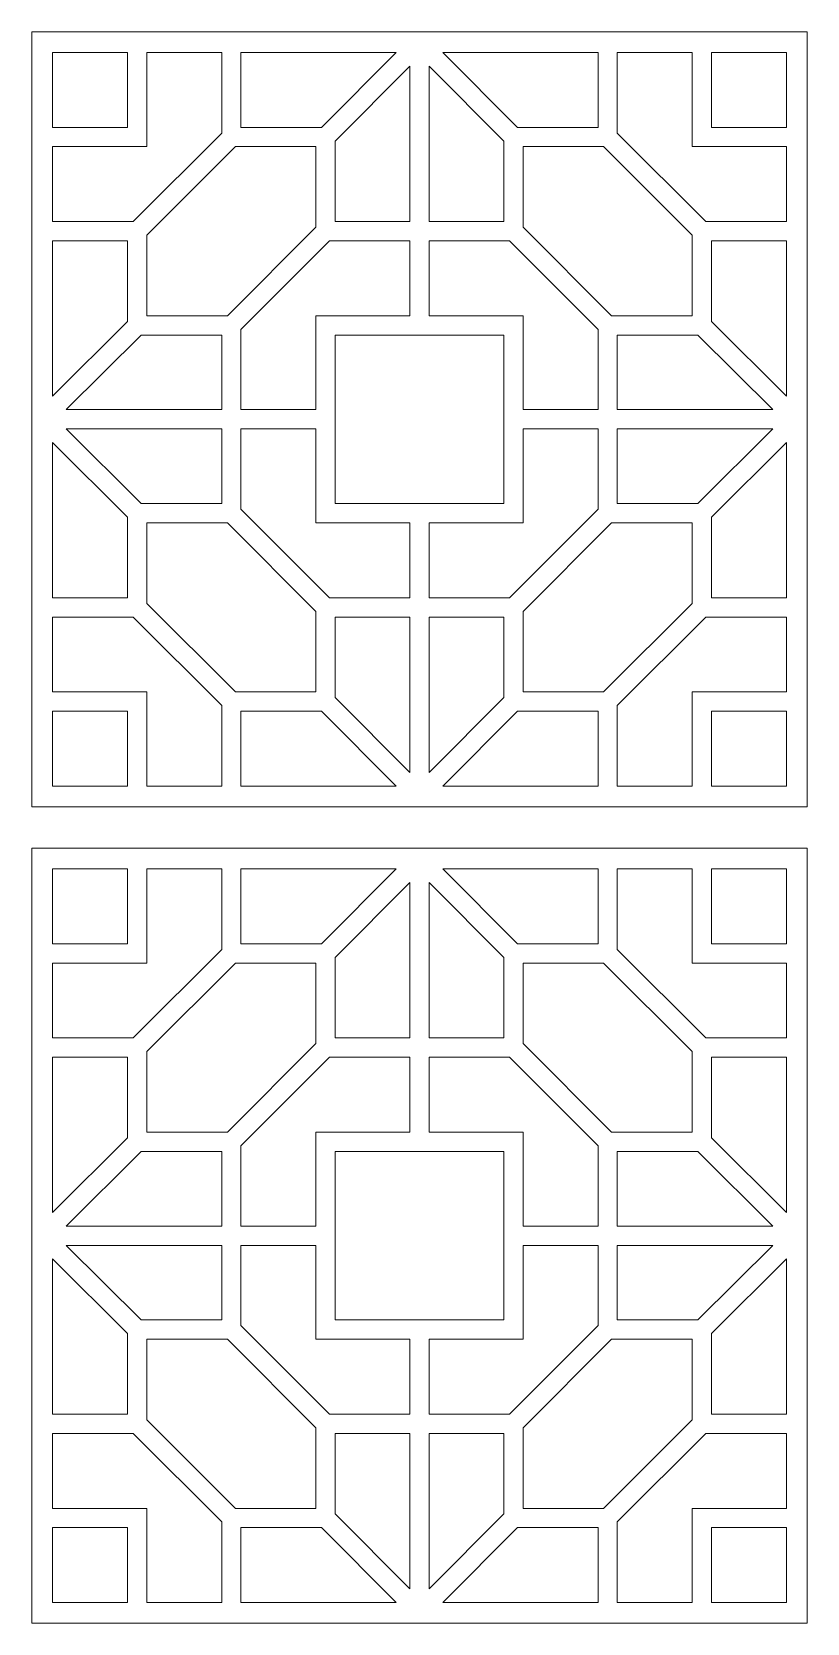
# Model space of a CAD drawing. Header units: centimetres. Extents: x -5.6 to 8.1, y -14.8 to 13.3.
import ezdxf

# ---------------------------------------------------------------- set-up
doc = ezdxf.new("R2010")
doc.units = ezdxf.units.CM
doc.header["$MEASUREMENT"] = 0
doc.layers.add('layer 1', color=7, linetype='Continuous')

msp = doc.modelspace()

# ---------------------------------------------------------------- linework, layer by layer
at = {"layer": 'layer 1', "color": 177, "lineweight": 9}
for points, knots in [([(-5.63918, 13.29148), (-5.63918, 13.29148), (8.06124, 13.29148), (8.06124, 13.29148), (8.06124, 13.29148), (8.06124, 13.29148), (8.06124, -0.40894), (8.06124, -0.40894), (8.06124, -0.40894), (8.06124, -0.40894), (-5.63918, -0.40894), (-5.63918, -0.40894), (-5.63918, -0.40894), (-5.63918, -0.40894), (-5.63918, 13.29148), (-5.63918, 13.29148), (-5.63918, 13.29148), (-5.63918, 13.29148), (-5.63918, 13.29148), (-5.63918, 13.29148)], [0, 0, 0, 0, 0.16666667, 0.16666667, 0.16666667, 0.16666667, 0.33333333, 0.33333333, 0.33333333, 0.33333333, 0.5, 0.5, 0.5, 0.5, 0.66666667, 0.66666667, 0.66666667, 0.66666667, 1, 1, 1, 1]), ([(-5.27505, 11.60282), (-5.27505, 11.60282), (-3.95052, 11.60282), (-3.95052, 11.60282), (-3.95052, 11.60282), (-3.95052, 11.60282), (-3.95052, 12.92735), (-3.95052, 12.92735), (-3.95052, 12.92735), (-3.95052, 12.92735), (-5.27505, 12.92735), (-5.27505, 12.92735), (-5.27505, 12.92735), (-5.27505, 12.92735), (-5.27505, 11.60282), (-5.27505, 11.60282), (-5.27505, 11.60282), (-5.27505, 11.60282), (-5.27505, 11.60282), (-5.27505, 11.60282)], [0, 0, 0, 0, 0.16666667, 0.16666667, 0.16666667, 0.16666667, 0.33333333, 0.33333333, 0.33333333, 0.33333333, 0.5, 0.5, 0.5, 0.5, 0.66666667, 0.66666667, 0.66666667, 0.66666667, 1, 1, 1, 1]), ([(-5.27505, 9.93693), (-5.27505, 9.93693), (-3.85052, 9.93693), (-3.85052, 9.93693), (-3.85052, 9.93693), (-3.85052, 9.93693), (-2.28463, 11.50284), (-2.28463, 11.50284), (-2.28463, 11.50284), (-2.28463, 11.50284), (-2.28463, 12.92735), (-2.28463, 12.92735), (-2.28463, 12.92735), (-2.28463, 12.92735), (-3.60915, 12.92735), (-3.60915, 12.92735), (-3.60915, 12.92735), (-3.60915, 12.92735), (-3.60915, 11.26145), (-3.60915, 11.26145), (-3.60915, 11.26145), (-3.60915, 11.26145), (-5.27505, 11.26145), (-5.27505, 11.26145), (-5.27505, 11.26145), (-5.27505, 11.26145), (-5.27505, 9.93693), (-5.27505, 9.93693), (-5.27505, 9.93693), (-5.27505, 9.93693), (-5.27505, 9.93693), (-5.27505, 9.93693)], [0, 0, 0, 0, 0.11111111, 0.11111111, 0.11111111, 0.11111111, 0.22222222, 0.22222222, 0.22222222, 0.22222222, 0.33333333, 0.33333333, 0.33333333, 0.33333333, 0.44444444, 0.44444444, 0.44444444, 0.44444444, 0.55555556, 0.55555556, 0.55555556, 0.55555556, 0.66666667, 0.66666667, 0.66666667, 0.66666667, 0.77777778, 0.77777778, 0.77777778, 0.77777778, 1, 1, 1, 1]), ([(-1.94325, 11.60282), (-1.94325, 11.60282), (-1.94325, 12.92735), (-1.94325, 12.92735), (-1.94325, 12.92735), (-1.94325, 12.92735), (0.79959, 12.92735), (0.79959, 12.92735), (0.79959, 12.92735), (0.79959, 12.92735), (-0.51811, 11.60282), (-0.51811, 11.60282), (-0.51811, 11.60282), (-0.51811, 11.60282), (-1.94325, 11.60282), (-1.94325, 11.60282), (-1.94325, 11.60282), (-1.94325, 11.60282), (-1.94325, 11.60282), (-1.94325, 11.60282)], [0, 0, 0, 0, 0.16666667, 0.16666667, 0.16666667, 0.16666667, 0.33333333, 0.33333333, 0.33333333, 0.33333333, 0.5, 0.5, 0.5, 0.5, 0.66666667, 0.66666667, 0.66666667, 0.66666667, 1, 1, 1, 1]), ([(-0.27735, 9.93693), (-0.27735, 9.93693), (-0.27735, 11.36081), (-0.27735, 11.36081), (-0.27735, 11.36081), (-0.27735, 11.36081), (1.04034, 12.68534), (1.04034, 12.68534), (1.04034, 12.68534), (1.04034, 12.68534), (1.04034, 9.93693), (1.04034, 9.93693), (1.04034, 9.93693), (1.04034, 9.93693), (-0.27735, 9.93693), (-0.27735, 9.93693), (-0.27735, 9.93693), (-0.27735, 9.93693), (-0.27735, 9.93693), (-0.27735, 9.93693)], [0, 0, 0, 0, 0.16666667, 0.16666667, 0.16666667, 0.16666667, 0.33333333, 0.33333333, 0.33333333, 0.33333333, 0.5, 0.5, 0.5, 0.5, 0.66666667, 0.66666667, 0.66666667, 0.66666667, 1, 1, 1, 1]), ([(1.38172, 9.93693), (1.38172, 9.93693), (1.38172, 12.68534), (1.38172, 12.68534), (1.38172, 12.68534), (1.38172, 12.68534), (2.69941, 11.36081), (2.69941, 11.36081), (2.69941, 11.36081), (2.69941, 11.36081), (2.69941, 9.93693), (2.69941, 9.93693), (2.69941, 9.93693), (2.69941, 9.93693), (1.38172, 9.93693), (1.38172, 9.93693), (1.38172, 9.93693), (1.38172, 9.93693), (1.38172, 9.93693), (1.38172, 9.93693)], [0, 0, 0, 0, 0.16666667, 0.16666667, 0.16666667, 0.16666667, 0.33333333, 0.33333333, 0.33333333, 0.33333333, 0.5, 0.5, 0.5, 0.5, 0.66666667, 0.66666667, 0.66666667, 0.66666667, 1, 1, 1, 1]), ([(1.62248, 12.92735), (1.62248, 12.92735), (4.36531, 12.92735), (4.36531, 12.92735), (4.36531, 12.92735), (4.36531, 12.92735), (4.36531, 11.60282), (4.36531, 11.60282), (4.36531, 11.60282), (4.36531, 11.60282), (2.94018, 11.60282), (2.94018, 11.60282), (2.94018, 11.60282), (2.94018, 11.60282), (1.62248, 12.92735), (1.62248, 12.92735), (1.62248, 12.92735), (1.62248, 12.92735), (1.62248, 12.92735), (1.62248, 12.92735)], [0, 0, 0, 0, 0.16666667, 0.16666667, 0.16666667, 0.16666667, 0.33333333, 0.33333333, 0.33333333, 0.33333333, 0.5, 0.5, 0.5, 0.5, 0.66666667, 0.66666667, 0.66666667, 0.66666667, 1, 1, 1, 1]), ([(4.70669, 11.50284), (4.70669, 11.50284), (6.2726, 9.93693), (6.2726, 9.93693), (6.2726, 9.93693), (6.2726, 9.93693), (7.69711, 9.93693), (7.69711, 9.93693), (7.69711, 9.93693), (7.69711, 9.93693), (7.69711, 11.26145), (7.69711, 11.26145), (7.69711, 11.26145), (7.69711, 11.26145), (6.03121, 11.26145), (6.03121, 11.26145), (6.03121, 11.26145), (6.03121, 11.26145), (6.03121, 12.92735), (6.03121, 12.92735), (6.03121, 12.92735), (6.03121, 12.92735), (4.70669, 12.92735), (4.70669, 12.92735), (4.70669, 12.92735), (4.70669, 12.92735), (4.70669, 11.50284), (4.70669, 11.50284), (4.70669, 11.50284), (4.70669, 11.50284), (4.70669, 11.50284), (4.70669, 11.50284)], [0, 0, 0, 0, 0.11111111, 0.11111111, 0.11111111, 0.11111111, 0.22222222, 0.22222222, 0.22222222, 0.22222222, 0.33333333, 0.33333333, 0.33333333, 0.33333333, 0.44444444, 0.44444444, 0.44444444, 0.44444444, 0.55555556, 0.55555556, 0.55555556, 0.55555556, 0.66666667, 0.66666667, 0.66666667, 0.66666667, 0.77777778, 0.77777778, 0.77777778, 0.77777778, 1, 1, 1, 1]), ([(6.37258, 11.60282), (6.37258, 11.60282), (6.37258, 12.92735), (6.37258, 12.92735), (6.37258, 12.92735), (6.37258, 12.92735), (7.69711, 12.92735), (7.69711, 12.92735), (7.69711, 12.92735), (7.69711, 12.92735), (7.69711, 11.60282), (7.69711, 11.60282), (7.69711, 11.60282), (7.69711, 11.60282), (6.37258, 11.60282), (6.37258, 11.60282), (6.37258, 11.60282), (6.37258, 11.60282), (6.37258, 11.60282), (6.37258, 11.60282)], [0, 0, 0, 0, 0.16666667, 0.16666667, 0.16666667, 0.16666667, 0.33333333, 0.33333333, 0.33333333, 0.33333333, 0.5, 0.5, 0.5, 0.5, 0.66666667, 0.66666667, 0.66666667, 0.66666667, 1, 1, 1, 1]), ([(-3.60915, 8.27103), (-3.60915, 8.27103), (-2.18463, 8.27103), (-2.18463, 8.27103), (-2.18463, 8.27103), (-2.18463, 8.27103), (-0.61873, 9.83694), (-0.61873, 9.83694), (-0.61873, 9.83694), (-0.61873, 9.83694), (-0.61873, 11.26145), (-0.61873, 11.26145), (-0.61873, 11.26145), (-0.61873, 11.26145), (-2.04324, 11.26145), (-2.04324, 11.26145), (-2.04324, 11.26145), (-2.04324, 11.26145), (-3.60915, 9.69554), (-3.60915, 9.69554), (-3.60915, 9.69554), (-3.60915, 9.69554), (-3.60915, 8.27103), (-3.60915, 8.27103), (-3.60915, 8.27103), (-3.60915, 8.27103), (-3.60915, 8.27103), (-3.60915, 8.27103)], [0, 0, 0, 0, 0.125, 0.125, 0.125, 0.125, 0.25, 0.25, 0.25, 0.25, 0.375, 0.375, 0.375, 0.375, 0.5, 0.5, 0.5, 0.5, 0.625, 0.625, 0.625, 0.625, 0.75, 0.75, 0.75, 0.75, 1, 1, 1, 1]), ([(3.04079, 9.83694), (3.04079, 9.83694), (3.04079, 11.26145), (3.04079, 11.26145), (3.04079, 11.26145), (3.04079, 11.26145), (4.46531, 11.26145), (4.46531, 11.26145), (4.46531, 11.26145), (4.46531, 11.26145), (6.03121, 9.69554), (6.03121, 9.69554), (6.03121, 9.69554), (6.03121, 9.69554), (6.03121, 8.27103), (6.03121, 8.27103), (6.03121, 8.27103), (6.03121, 8.27103), (4.6067, 8.27103), (4.6067, 8.27103), (4.6067, 8.27103), (4.6067, 8.27103), (3.04079, 9.83694), (3.04079, 9.83694), (3.04079, 9.83694), (3.04079, 9.83694), (3.04079, 9.83694), (3.04079, 9.83694)], [0, 0, 0, 0, 0.125, 0.125, 0.125, 0.125, 0.25, 0.25, 0.25, 0.25, 0.375, 0.375, 0.375, 0.375, 0.5, 0.5, 0.5, 0.5, 0.625, 0.625, 0.625, 0.625, 0.75, 0.75, 0.75, 0.75, 1, 1, 1, 1]), ([(-5.27505, 6.85272), (-5.27505, 6.85272), (-3.95052, 8.17042), (-3.95052, 8.17042), (-3.95052, 8.17042), (-3.95052, 8.17042), (-3.95052, 9.59555), (-3.95052, 9.59555), (-3.95052, 9.59555), (-3.95052, 9.59555), (-5.27505, 9.59555), (-5.27505, 9.59555), (-5.27505, 9.59555), (-5.27505, 9.59555), (-5.27505, 6.85272), (-5.27505, 6.85272), (-5.27505, 6.85272), (-5.27505, 6.85272), (-5.27505, 6.85272), (-5.27505, 6.85272)], [0, 0, 0, 0, 0.16666667, 0.16666667, 0.16666667, 0.16666667, 0.33333333, 0.33333333, 0.33333333, 0.33333333, 0.5, 0.5, 0.5, 0.5, 0.66666667, 0.66666667, 0.66666667, 0.66666667, 1, 1, 1, 1]), ([(-1.94325, 6.61196), (-1.94325, 6.61196), (-0.61873, 6.61196), (-0.61873, 6.61196), (-0.61873, 6.61196), (-0.61873, 6.61196), (-0.61873, 8.27103), (-0.61873, 8.27103), (-0.61873, 8.27103), (-0.61873, 8.27103), (1.04034, 8.27103), (1.04034, 8.27103), (1.04034, 8.27103), (1.04034, 8.27103), (1.04034, 9.59555), (1.04034, 9.59555), (1.04034, 9.59555), (1.04034, 9.59555), (-0.37734, 9.59555), (-0.37734, 9.59555), (-0.37734, 9.59555), (-0.37734, 9.59555), (-1.94325, 8.02964), (-1.94325, 8.02964), (-1.94325, 8.02964), (-1.94325, 8.02964), (-1.94325, 6.61196), (-1.94325, 6.61196), (-1.94325, 6.61196), (-1.94325, 6.61196), (-1.94325, 6.61196), (-1.94325, 6.61196)], [0, 0, 0, 0, 0.11111111, 0.11111111, 0.11111111, 0.11111111, 0.22222222, 0.22222222, 0.22222222, 0.22222222, 0.33333333, 0.33333333, 0.33333333, 0.33333333, 0.44444444, 0.44444444, 0.44444444, 0.44444444, 0.55555556, 0.55555556, 0.55555556, 0.55555556, 0.66666667, 0.66666667, 0.66666667, 0.66666667, 0.77777778, 0.77777778, 0.77777778, 0.77777778, 1, 1, 1, 1]), ([(1.38172, 8.27103), (1.38172, 8.27103), (1.38172, 9.59555), (1.38172, 9.59555), (1.38172, 9.59555), (1.38172, 9.59555), (2.79941, 9.59555), (2.79941, 9.59555), (2.79941, 9.59555), (2.79941, 9.59555), (4.36531, 8.02964), (4.36531, 8.02964), (4.36531, 8.02964), (4.36531, 8.02964), (4.36531, 6.61196), (4.36531, 6.61196), (4.36531, 6.61196), (4.36531, 6.61196), (3.04079, 6.61196), (3.04079, 6.61196), (3.04079, 6.61196), (3.04079, 6.61196), (3.04079, 8.27103), (3.04079, 8.27103), (3.04079, 8.27103), (3.04079, 8.27103), (1.38172, 8.27103), (1.38172, 8.27103), (1.38172, 8.27103), (1.38172, 8.27103), (1.38172, 8.27103), (1.38172, 8.27103)], [0, 0, 0, 0, 0.11111111, 0.11111111, 0.11111111, 0.11111111, 0.22222222, 0.22222222, 0.22222222, 0.22222222, 0.33333333, 0.33333333, 0.33333333, 0.33333333, 0.44444444, 0.44444444, 0.44444444, 0.44444444, 0.55555556, 0.55555556, 0.55555556, 0.55555556, 0.66666667, 0.66666667, 0.66666667, 0.66666667, 0.77777778, 0.77777778, 0.77777778, 0.77777778, 1, 1, 1, 1]), ([(7.69711, 6.85272), (7.69711, 6.85272), (6.37258, 8.17042), (6.37258, 8.17042), (6.37258, 8.17042), (6.37258, 8.17042), (6.37258, 9.59555), (6.37258, 9.59555), (6.37258, 9.59555), (6.37258, 9.59555), (7.69711, 9.59555), (7.69711, 9.59555), (7.69711, 9.59555), (7.69711, 9.59555), (7.69711, 6.85272), (7.69711, 6.85272), (7.69711, 6.85272), (7.69711, 6.85272), (7.69711, 6.85272), (7.69711, 6.85272)], [0, 0, 0, 0, 0.16666667, 0.16666667, 0.16666667, 0.16666667, 0.33333333, 0.33333333, 0.33333333, 0.33333333, 0.5, 0.5, 0.5, 0.5, 0.66666667, 0.66666667, 0.66666667, 0.66666667, 1, 1, 1, 1]), ([(-5.03302, 6.61196), (-5.03302, 6.61196), (-2.28463, 6.61196), (-2.28463, 6.61196), (-2.28463, 6.61196), (-2.28463, 6.61196), (-2.28463, 7.92965), (-2.28463, 7.92965), (-2.28463, 7.92965), (-2.28463, 7.92965), (-3.7085, 7.92965), (-3.7085, 7.92965), (-3.7085, 7.92965), (-3.7085, 7.92965), (-5.03302, 6.61196), (-5.03302, 6.61196), (-5.03302, 6.61196), (-5.03302, 6.61196), (-5.03302, 6.61196), (-5.03302, 6.61196)], [0, 0, 0, 0, 0.16666667, 0.16666667, 0.16666667, 0.16666667, 0.33333333, 0.33333333, 0.33333333, 0.33333333, 0.5, 0.5, 0.5, 0.5, 0.66666667, 0.66666667, 0.66666667, 0.66666667, 1, 1, 1, 1]), ([(-0.27735, 7.92965), (-0.27735, 7.92965), (2.69941, 7.92965), (2.69941, 7.92965), (2.69941, 7.92965), (2.69941, 7.92965), (2.69941, 4.95289), (2.69941, 4.95289), (2.69941, 4.95289), (2.69941, 4.95289), (-0.27735, 4.95289), (-0.27735, 4.95289), (-0.27735, 4.95289), (-0.27735, 4.95289), (-0.27735, 7.92965), (-0.27735, 7.92965), (-0.27735, 7.92965), (-0.27735, 7.92965), (-0.27735, 7.92965), (-0.27735, 7.92965)], [0, 0, 0, 0, 0.16666667, 0.16666667, 0.16666667, 0.16666667, 0.33333333, 0.33333333, 0.33333333, 0.33333333, 0.5, 0.5, 0.5, 0.5, 0.66666667, 0.66666667, 0.66666667, 0.66666667, 1, 1, 1, 1]), ([(4.70669, 6.61196), (4.70669, 6.61196), (7.4551, 6.61196), (7.4551, 6.61196), (7.4551, 6.61196), (7.4551, 6.61196), (6.13057, 7.92965), (6.13057, 7.92965), (6.13057, 7.92965), (6.13057, 7.92965), (4.70669, 7.92965), (4.70669, 7.92965), (4.70669, 7.92965), (4.70669, 7.92965), (4.70669, 6.61196), (4.70669, 6.61196), (4.70669, 6.61196), (4.70669, 6.61196), (4.70669, 6.61196), (4.70669, 6.61196)], [0, 0, 0, 0, 0.16666667, 0.16666667, 0.16666667, 0.16666667, 0.33333333, 0.33333333, 0.33333333, 0.33333333, 0.5, 0.5, 0.5, 0.5, 0.66666667, 0.66666667, 0.66666667, 0.66666667, 1, 1, 1, 1]), ([(-5.03302, 6.27058), (-5.03302, 6.27058), (-3.7085, 4.95289), (-3.7085, 4.95289), (-3.7085, 4.95289), (-3.7085, 4.95289), (-2.28463, 4.95289), (-2.28463, 4.95289), (-2.28463, 4.95289), (-2.28463, 4.95289), (-2.28463, 6.27058), (-2.28463, 6.27058), (-2.28463, 6.27058), (-2.28463, 6.27058), (-5.03302, 6.27058), (-5.03302, 6.27058), (-5.03302, 6.27058), (-5.03302, 6.27058), (-5.03302, 6.27058), (-5.03302, 6.27058)], [0, 0, 0, 0, 0.16666667, 0.16666667, 0.16666667, 0.16666667, 0.33333333, 0.33333333, 0.33333333, 0.33333333, 0.5, 0.5, 0.5, 0.5, 0.66666667, 0.66666667, 0.66666667, 0.66666667, 1, 1, 1, 1]), ([(-0.37734, 3.28699), (-0.37734, 3.28699), (1.04034, 3.28699), (1.04034, 3.28699), (1.04034, 3.28699), (1.04034, 3.28699), (1.04034, 4.61151), (1.04034, 4.61151), (1.04034, 4.61151), (1.04034, 4.61151), (-0.61873, 4.61151), (-0.61873, 4.61151), (-0.61873, 4.61151), (-0.61873, 4.61151), (-0.61873, 6.27058), (-0.61873, 6.27058), (-0.61873, 6.27058), (-0.61873, 6.27058), (-1.94325, 6.27058), (-1.94325, 6.27058), (-1.94325, 6.27058), (-1.94325, 6.27058), (-1.94325, 4.8529), (-1.94325, 4.8529), (-1.94325, 4.8529), (-1.94325, 4.8529), (-0.37734, 3.28699), (-0.37734, 3.28699), (-0.37734, 3.28699), (-0.37734, 3.28699), (-0.37734, 3.28699), (-0.37734, 3.28699)], [0, 0, 0, 0, 0.11111111, 0.11111111, 0.11111111, 0.11111111, 0.22222222, 0.22222222, 0.22222222, 0.22222222, 0.33333333, 0.33333333, 0.33333333, 0.33333333, 0.44444444, 0.44444444, 0.44444444, 0.44444444, 0.55555556, 0.55555556, 0.55555556, 0.55555556, 0.66666667, 0.66666667, 0.66666667, 0.66666667, 0.77777778, 0.77777778, 0.77777778, 0.77777778, 1, 1, 1, 1]), ([(1.38172, 3.28699), (1.38172, 3.28699), (1.38172, 4.61151), (1.38172, 4.61151), (1.38172, 4.61151), (1.38172, 4.61151), (3.04079, 4.61151), (3.04079, 4.61151), (3.04079, 4.61151), (3.04079, 4.61151), (3.04079, 6.27058), (3.04079, 6.27058), (3.04079, 6.27058), (3.04079, 6.27058), (4.36531, 6.27058), (4.36531, 6.27058), (4.36531, 6.27058), (4.36531, 6.27058), (4.36531, 4.8529), (4.36531, 4.8529), (4.36531, 4.8529), (4.36531, 4.8529), (2.79941, 3.28699), (2.79941, 3.28699), (2.79941, 3.28699), (2.79941, 3.28699), (1.38172, 3.28699), (1.38172, 3.28699), (1.38172, 3.28699), (1.38172, 3.28699), (1.38172, 3.28699), (1.38172, 3.28699)], [0, 0, 0, 0, 0.11111111, 0.11111111, 0.11111111, 0.11111111, 0.22222222, 0.22222222, 0.22222222, 0.22222222, 0.33333333, 0.33333333, 0.33333333, 0.33333333, 0.44444444, 0.44444444, 0.44444444, 0.44444444, 0.55555556, 0.55555556, 0.55555556, 0.55555556, 0.66666667, 0.66666667, 0.66666667, 0.66666667, 0.77777778, 0.77777778, 0.77777778, 0.77777778, 1, 1, 1, 1]), ([(4.70669, 4.95289), (4.70669, 4.95289), (4.70669, 6.27058), (4.70669, 6.27058), (4.70669, 6.27058), (4.70669, 6.27058), (7.4551, 6.27058), (7.4551, 6.27058), (7.4551, 6.27058), (7.4551, 6.27058), (6.13057, 4.95289), (6.13057, 4.95289), (6.13057, 4.95289), (6.13057, 4.95289), (4.70669, 4.95289), (4.70669, 4.95289), (4.70669, 4.95289), (4.70669, 4.95289), (4.70669, 4.95289), (4.70669, 4.95289)], [0, 0, 0, 0, 0.16666667, 0.16666667, 0.16666667, 0.16666667, 0.33333333, 0.33333333, 0.33333333, 0.33333333, 0.5, 0.5, 0.5, 0.5, 0.66666667, 0.66666667, 0.66666667, 0.66666667, 1, 1, 1, 1]), ([(-5.27505, 3.28699), (-5.27505, 3.28699), (-3.95052, 3.28699), (-3.95052, 3.28699), (-3.95052, 3.28699), (-3.95052, 3.28699), (-3.95052, 4.71212), (-3.95052, 4.71212), (-3.95052, 4.71212), (-3.95052, 4.71212), (-5.27505, 6.02982), (-5.27505, 6.02982), (-5.27505, 6.02982), (-5.27505, 6.02982), (-5.27505, 3.28699), (-5.27505, 3.28699), (-5.27505, 3.28699), (-5.27505, 3.28699), (-5.27505, 3.28699), (-5.27505, 3.28699)], [0, 0, 0, 0, 0.16666667, 0.16666667, 0.16666667, 0.16666667, 0.33333333, 0.33333333, 0.33333333, 0.33333333, 0.5, 0.5, 0.5, 0.5, 0.66666667, 0.66666667, 0.66666667, 0.66666667, 1, 1, 1, 1]), ([(6.37258, 3.28699), (6.37258, 3.28699), (6.37258, 4.71212), (6.37258, 4.71212), (6.37258, 4.71212), (6.37258, 4.71212), (7.69711, 6.02982), (7.69711, 6.02982), (7.69711, 6.02982), (7.69711, 6.02982), (7.69711, 3.28699), (7.69711, 3.28699), (7.69711, 3.28699), (7.69711, 3.28699), (6.37258, 3.28699), (6.37258, 3.28699), (6.37258, 3.28699), (6.37258, 3.28699), (6.37258, 3.28699), (6.37258, 3.28699)], [0, 0, 0, 0, 0.16666667, 0.16666667, 0.16666667, 0.16666667, 0.33333333, 0.33333333, 0.33333333, 0.33333333, 0.5, 0.5, 0.5, 0.5, 0.66666667, 0.66666667, 0.66666667, 0.66666667, 1, 1, 1, 1]), ([(-2.04324, 1.62109), (-2.04324, 1.62109), (-3.60915, 3.187), (-3.60915, 3.187), (-3.60915, 3.187), (-3.60915, 3.187), (-3.60915, 4.61151), (-3.60915, 4.61151), (-3.60915, 4.61151), (-3.60915, 4.61151), (-2.18463, 4.61151), (-2.18463, 4.61151), (-2.18463, 4.61151), (-2.18463, 4.61151), (-0.61873, 3.0456), (-0.61873, 3.0456), (-0.61873, 3.0456), (-0.61873, 3.0456), (-0.61873, 1.62109), (-0.61873, 1.62109), (-0.61873, 1.62109), (-0.61873, 1.62109), (-2.04324, 1.62109), (-2.04324, 1.62109), (-2.04324, 1.62109), (-2.04324, 1.62109), (-2.04324, 1.62109), (-2.04324, 1.62109)], [0, 0, 0, 0, 0.125, 0.125, 0.125, 0.125, 0.25, 0.25, 0.25, 0.25, 0.375, 0.375, 0.375, 0.375, 0.5, 0.5, 0.5, 0.5, 0.625, 0.625, 0.625, 0.625, 0.75, 0.75, 0.75, 0.75, 1, 1, 1, 1]), ([(3.04079, 1.62109), (3.04079, 1.62109), (3.04079, 3.0456), (3.04079, 3.0456), (3.04079, 3.0456), (3.04079, 3.0456), (4.6067, 4.61151), (4.6067, 4.61151), (4.6067, 4.61151), (4.6067, 4.61151), (6.03121, 4.61151), (6.03121, 4.61151), (6.03121, 4.61151), (6.03121, 4.61151), (6.03121, 3.187), (6.03121, 3.187), (6.03121, 3.187), (6.03121, 3.187), (4.46531, 1.62109), (4.46531, 1.62109), (4.46531, 1.62109), (4.46531, 1.62109), (3.04079, 1.62109), (3.04079, 1.62109), (3.04079, 1.62109), (3.04079, 1.62109), (3.04079, 1.62109), (3.04079, 1.62109)], [0, 0, 0, 0, 0.125, 0.125, 0.125, 0.125, 0.25, 0.25, 0.25, 0.25, 0.375, 0.375, 0.375, 0.375, 0.5, 0.5, 0.5, 0.5, 0.625, 0.625, 0.625, 0.625, 0.75, 0.75, 0.75, 0.75, 1, 1, 1, 1]), ([(-5.27505, 1.62109), (-5.27505, 1.62109), (-3.60915, 1.62109), (-3.60915, 1.62109), (-3.60915, 1.62109), (-3.60915, 1.62109), (-3.60915, -0.04481), (-3.60915, -0.04481), (-3.60915, -0.04481), (-3.60915, -0.04481), (-2.28463, -0.04481), (-2.28463, -0.04481), (-2.28463, -0.04481), (-2.28463, -0.04481), (-2.28463, 1.3797), (-2.28463, 1.3797), (-2.28463, 1.3797), (-2.28463, 1.3797), (-3.85052, 2.94561), (-3.85052, 2.94561), (-3.85052, 2.94561), (-3.85052, 2.94561), (-5.27505, 2.94561), (-5.27505, 2.94561), (-5.27505, 2.94561), (-5.27505, 2.94561), (-5.27505, 1.62109), (-5.27505, 1.62109), (-5.27505, 1.62109), (-5.27505, 1.62109), (-5.27505, 1.62109), (-5.27505, 1.62109)], [0, 0, 0, 0, 0.11111111, 0.11111111, 0.11111111, 0.11111111, 0.22222222, 0.22222222, 0.22222222, 0.22222222, 0.33333333, 0.33333333, 0.33333333, 0.33333333, 0.44444444, 0.44444444, 0.44444444, 0.44444444, 0.55555556, 0.55555556, 0.55555556, 0.55555556, 0.66666667, 0.66666667, 0.66666667, 0.66666667, 0.77777778, 0.77777778, 0.77777778, 0.77777778, 1, 1, 1, 1]), ([(1.04034, 0.1972), (1.04034, 0.1972), (-0.27735, 1.52173), (-0.27735, 1.52173), (-0.27735, 1.52173), (-0.27735, 1.52173), (-0.27735, 2.94561), (-0.27735, 2.94561), (-0.27735, 2.94561), (-0.27735, 2.94561), (1.04034, 2.94561), (1.04034, 2.94561), (1.04034, 2.94561), (1.04034, 2.94561), (1.04034, 0.1972), (1.04034, 0.1972), (1.04034, 0.1972), (1.04034, 0.1972), (1.04034, 0.1972), (1.04034, 0.1972)], [0, 0, 0, 0, 0.16666667, 0.16666667, 0.16666667, 0.16666667, 0.33333333, 0.33333333, 0.33333333, 0.33333333, 0.5, 0.5, 0.5, 0.5, 0.66666667, 0.66666667, 0.66666667, 0.66666667, 1, 1, 1, 1]), ([(1.38172, 0.1972), (1.38172, 0.1972), (1.38172, 2.94561), (1.38172, 2.94561), (1.38172, 2.94561), (1.38172, 2.94561), (2.69941, 2.94561), (2.69941, 2.94561), (2.69941, 2.94561), (2.69941, 2.94561), (2.69941, 1.52173), (2.69941, 1.52173), (2.69941, 1.52173), (2.69941, 1.52173), (1.38172, 0.1972), (1.38172, 0.1972), (1.38172, 0.1972), (1.38172, 0.1972), (1.38172, 0.1972), (1.38172, 0.1972)], [0, 0, 0, 0, 0.16666667, 0.16666667, 0.16666667, 0.16666667, 0.33333333, 0.33333333, 0.33333333, 0.33333333, 0.5, 0.5, 0.5, 0.5, 0.66666667, 0.66666667, 0.66666667, 0.66666667, 1, 1, 1, 1]), ([(4.70669, -0.04481), (4.70669, -0.04481), (6.03121, -0.04481), (6.03121, -0.04481), (6.03121, -0.04481), (6.03121, -0.04481), (6.03121, 1.62109), (6.03121, 1.62109), (6.03121, 1.62109), (6.03121, 1.62109), (7.69711, 1.62109), (7.69711, 1.62109), (7.69711, 1.62109), (7.69711, 1.62109), (7.69711, 2.94561), (7.69711, 2.94561), (7.69711, 2.94561), (7.69711, 2.94561), (6.2726, 2.94561), (6.2726, 2.94561), (6.2726, 2.94561), (6.2726, 2.94561), (4.70669, 1.3797), (4.70669, 1.3797), (4.70669, 1.3797), (4.70669, 1.3797), (4.70669, -0.04481), (4.70669, -0.04481), (4.70669, -0.04481), (4.70669, -0.04481), (4.70669, -0.04481), (4.70669, -0.04481)], [0, 0, 0, 0, 0.11111111, 0.11111111, 0.11111111, 0.11111111, 0.22222222, 0.22222222, 0.22222222, 0.22222222, 0.33333333, 0.33333333, 0.33333333, 0.33333333, 0.44444444, 0.44444444, 0.44444444, 0.44444444, 0.55555556, 0.55555556, 0.55555556, 0.55555556, 0.66666667, 0.66666667, 0.66666667, 0.66666667, 0.77777778, 0.77777778, 0.77777778, 0.77777778, 1, 1, 1, 1]), ([(-5.27505, -0.04481), (-5.27505, -0.04481), (-3.95052, -0.04481), (-3.95052, -0.04481), (-3.95052, -0.04481), (-3.95052, -0.04481), (-3.95052, 1.27972), (-3.95052, 1.27972), (-3.95052, 1.27972), (-3.95052, 1.27972), (-5.27505, 1.27972), (-5.27505, 1.27972), (-5.27505, 1.27972), (-5.27505, 1.27972), (-5.27505, -0.04481), (-5.27505, -0.04481), (-5.27505, -0.04481), (-5.27505, -0.04481), (-5.27505, -0.04481), (-5.27505, -0.04481)], [0, 0, 0, 0, 0.16666667, 0.16666667, 0.16666667, 0.16666667, 0.33333333, 0.33333333, 0.33333333, 0.33333333, 0.5, 0.5, 0.5, 0.5, 0.66666667, 0.66666667, 0.66666667, 0.66666667, 1, 1, 1, 1]), ([(-1.94325, -0.04481), (-1.94325, -0.04481), (0.79959, -0.04481), (0.79959, -0.04481), (0.79959, -0.04481), (0.79959, -0.04481), (-0.51811, 1.27972), (-0.51811, 1.27972), (-0.51811, 1.27972), (-0.51811, 1.27972), (-1.94325, 1.27972), (-1.94325, 1.27972), (-1.94325, 1.27972), (-1.94325, 1.27972), (-1.94325, -0.04481), (-1.94325, -0.04481), (-1.94325, -0.04481), (-1.94325, -0.04481), (-1.94325, -0.04481), (-1.94325, -0.04481)], [0, 0, 0, 0, 0.16666667, 0.16666667, 0.16666667, 0.16666667, 0.33333333, 0.33333333, 0.33333333, 0.33333333, 0.5, 0.5, 0.5, 0.5, 0.66666667, 0.66666667, 0.66666667, 0.66666667, 1, 1, 1, 1]), ([(1.62248, -0.04481), (1.62248, -0.04481), (4.36531, -0.04481), (4.36531, -0.04481), (4.36531, -0.04481), (4.36531, -0.04481), (4.36531, 1.27972), (4.36531, 1.27972), (4.36531, 1.27972), (4.36531, 1.27972), (2.94018, 1.27972), (2.94018, 1.27972), (2.94018, 1.27972), (2.94018, 1.27972), (1.62248, -0.04481), (1.62248, -0.04481), (1.62248, -0.04481), (1.62248, -0.04481), (1.62248, -0.04481), (1.62248, -0.04481)], [0, 0, 0, 0, 0.16666667, 0.16666667, 0.16666667, 0.16666667, 0.33333333, 0.33333333, 0.33333333, 0.33333333, 0.5, 0.5, 0.5, 0.5, 0.66666667, 0.66666667, 0.66666667, 0.66666667, 1, 1, 1, 1]), ([(6.37258, -0.04481), (6.37258, -0.04481), (7.69711, -0.04481), (7.69711, -0.04481), (7.69711, -0.04481), (7.69711, -0.04481), (7.69711, 1.27972), (7.69711, 1.27972), (7.69711, 1.27972), (7.69711, 1.27972), (6.37258, 1.27972), (6.37258, 1.27972), (6.37258, 1.27972), (6.37258, 1.27972), (6.37258, -0.04481), (6.37258, -0.04481), (6.37258, -0.04481), (6.37258, -0.04481), (6.37258, -0.04481), (6.37258, -0.04481)], [0, 0, 0, 0, 0.16666667, 0.16666667, 0.16666667, 0.16666667, 0.33333333, 0.33333333, 0.33333333, 0.33333333, 0.5, 0.5, 0.5, 0.5, 0.66666667, 0.66666667, 0.66666667, 0.66666667, 1, 1, 1, 1])]:
    msp.add_open_spline(points, degree=3, knots=knots, dxfattribs=at)
at = {"layer": 'layer 1', "color": 242, "lineweight": 9}
for points, knots in [([(-5.63918, -1.14073), (-5.63918, -1.14073), (8.06124, -1.14073), (8.06124, -1.14073), (8.06124, -1.14073), (8.06124, -1.14073), (8.06124, -14.84115), (8.06124, -14.84115), (8.06124, -14.84115), (8.06124, -14.84115), (-5.63918, -14.84115), (-5.63918, -14.84115), (-5.63918, -14.84115), (-5.63918, -14.84115), (-5.63918, -1.14073), (-5.63918, -1.14073), (-5.63918, -1.14073), (-5.63918, -1.14073), (-5.63918, -1.14073), (-5.63918, -1.14073)], [0, 0, 0, 0, 0.16666667, 0.16666667, 0.16666667, 0.16666667, 0.33333333, 0.33333333, 0.33333333, 0.33333333, 0.5, 0.5, 0.5, 0.5, 0.66666667, 0.66666667, 0.66666667, 0.66666667, 1, 1, 1, 1]), ([(-5.27505, -2.82939), (-5.27505, -2.82939), (-3.95052, -2.82939), (-3.95052, -2.82939), (-3.95052, -2.82939), (-3.95052, -2.82939), (-3.95052, -1.50486), (-3.95052, -1.50486), (-3.95052, -1.50486), (-3.95052, -1.50486), (-5.27505, -1.50486), (-5.27505, -1.50486), (-5.27505, -1.50486), (-5.27505, -1.50486), (-5.27505, -2.82939), (-5.27505, -2.82939), (-5.27505, -2.82939), (-5.27505, -2.82939), (-5.27505, -2.82939), (-5.27505, -2.82939)], [0, 0, 0, 0, 0.16666667, 0.16666667, 0.16666667, 0.16666667, 0.33333333, 0.33333333, 0.33333333, 0.33333333, 0.5, 0.5, 0.5, 0.5, 0.66666667, 0.66666667, 0.66666667, 0.66666667, 1, 1, 1, 1]), ([(-5.27505, -4.49528), (-5.27505, -4.49528), (-3.85052, -4.49528), (-3.85052, -4.49528), (-3.85052, -4.49528), (-3.85052, -4.49528), (-2.28463, -2.92937), (-2.28463, -2.92937), (-2.28463, -2.92937), (-2.28463, -2.92937), (-2.28463, -1.50486), (-2.28463, -1.50486), (-2.28463, -1.50486), (-2.28463, -1.50486), (-3.60915, -1.50486), (-3.60915, -1.50486), (-3.60915, -1.50486), (-3.60915, -1.50486), (-3.60915, -3.17076), (-3.60915, -3.17076), (-3.60915, -3.17076), (-3.60915, -3.17076), (-5.27505, -3.17076), (-5.27505, -3.17076), (-5.27505, -3.17076), (-5.27505, -3.17076), (-5.27505, -4.49528), (-5.27505, -4.49528), (-5.27505, -4.49528), (-5.27505, -4.49528), (-5.27505, -4.49528), (-5.27505, -4.49528)], [0, 0, 0, 0, 0.11111111, 0.11111111, 0.11111111, 0.11111111, 0.22222222, 0.22222222, 0.22222222, 0.22222222, 0.33333333, 0.33333333, 0.33333333, 0.33333333, 0.44444444, 0.44444444, 0.44444444, 0.44444444, 0.55555556, 0.55555556, 0.55555556, 0.55555556, 0.66666667, 0.66666667, 0.66666667, 0.66666667, 0.77777778, 0.77777778, 0.77777778, 0.77777778, 1, 1, 1, 1]), ([(-1.94325, -2.82939), (-1.94325, -2.82939), (-1.94325, -1.50486), (-1.94325, -1.50486), (-1.94325, -1.50486), (-1.94325, -1.50486), (0.79959, -1.50486), (0.79959, -1.50486), (0.79959, -1.50486), (0.79959, -1.50486), (-0.51811, -2.82939), (-0.51811, -2.82939), (-0.51811, -2.82939), (-0.51811, -2.82939), (-1.94325, -2.82939), (-1.94325, -2.82939), (-1.94325, -2.82939), (-1.94325, -2.82939), (-1.94325, -2.82939), (-1.94325, -2.82939)], [0, 0, 0, 0, 0.16666667, 0.16666667, 0.16666667, 0.16666667, 0.33333333, 0.33333333, 0.33333333, 0.33333333, 0.5, 0.5, 0.5, 0.5, 0.66666667, 0.66666667, 0.66666667, 0.66666667, 1, 1, 1, 1]), ([(1.62248, -1.50486), (1.62248, -1.50486), (4.36531, -1.50486), (4.36531, -1.50486), (4.36531, -1.50486), (4.36531, -1.50486), (4.36531, -2.82939), (4.36531, -2.82939), (4.36531, -2.82939), (4.36531, -2.82939), (2.94018, -2.82939), (2.94018, -2.82939), (2.94018, -2.82939), (2.94018, -2.82939), (1.62248, -1.50486), (1.62248, -1.50486), (1.62248, -1.50486), (1.62248, -1.50486), (1.62248, -1.50486), (1.62248, -1.50486)], [0, 0, 0, 0, 0.16666667, 0.16666667, 0.16666667, 0.16666667, 0.33333333, 0.33333333, 0.33333333, 0.33333333, 0.5, 0.5, 0.5, 0.5, 0.66666667, 0.66666667, 0.66666667, 0.66666667, 1, 1, 1, 1]), ([(4.70669, -2.92937), (4.70669, -2.92937), (6.2726, -4.49528), (6.2726, -4.49528), (6.2726, -4.49528), (6.2726, -4.49528), (7.69711, -4.49528), (7.69711, -4.49528), (7.69711, -4.49528), (7.69711, -4.49528), (7.69711, -3.17076), (7.69711, -3.17076), (7.69711, -3.17076), (7.69711, -3.17076), (6.03121, -3.17076), (6.03121, -3.17076), (6.03121, -3.17076), (6.03121, -3.17076), (6.03121, -1.50486), (6.03121, -1.50486), (6.03121, -1.50486), (6.03121, -1.50486), (4.70669, -1.50486), (4.70669, -1.50486), (4.70669, -1.50486), (4.70669, -1.50486), (4.70669, -2.92937), (4.70669, -2.92937), (4.70669, -2.92937), (4.70669, -2.92937), (4.70669, -2.92937), (4.70669, -2.92937)], [0, 0, 0, 0, 0.11111111, 0.11111111, 0.11111111, 0.11111111, 0.22222222, 0.22222222, 0.22222222, 0.22222222, 0.33333333, 0.33333333, 0.33333333, 0.33333333, 0.44444444, 0.44444444, 0.44444444, 0.44444444, 0.55555556, 0.55555556, 0.55555556, 0.55555556, 0.66666667, 0.66666667, 0.66666667, 0.66666667, 0.77777778, 0.77777778, 0.77777778, 0.77777778, 1, 1, 1, 1]), ([(6.37258, -2.82939), (6.37258, -2.82939), (6.37258, -1.50486), (6.37258, -1.50486), (6.37258, -1.50486), (6.37258, -1.50486), (7.69711, -1.50486), (7.69711, -1.50486), (7.69711, -1.50486), (7.69711, -1.50486), (7.69711, -2.82939), (7.69711, -2.82939), (7.69711, -2.82939), (7.69711, -2.82939), (6.37258, -2.82939), (6.37258, -2.82939), (6.37258, -2.82939), (6.37258, -2.82939), (6.37258, -2.82939), (6.37258, -2.82939)], [0, 0, 0, 0, 0.16666667, 0.16666667, 0.16666667, 0.16666667, 0.33333333, 0.33333333, 0.33333333, 0.33333333, 0.5, 0.5, 0.5, 0.5, 0.66666667, 0.66666667, 0.66666667, 0.66666667, 1, 1, 1, 1]), ([(-0.27735, -4.49528), (-0.27735, -4.49528), (-0.27735, -3.0714), (-0.27735, -3.0714), (-0.27735, -3.0714), (-0.27735, -3.0714), (1.04034, -1.74687), (1.04034, -1.74687), (1.04034, -1.74687), (1.04034, -1.74687), (1.04034, -4.49528), (1.04034, -4.49528), (1.04034, -4.49528), (1.04034, -4.49528), (-0.27735, -4.49528), (-0.27735, -4.49528), (-0.27735, -4.49528), (-0.27735, -4.49528), (-0.27735, -4.49528), (-0.27735, -4.49528)], [0, 0, 0, 0, 0.16666667, 0.16666667, 0.16666667, 0.16666667, 0.33333333, 0.33333333, 0.33333333, 0.33333333, 0.5, 0.5, 0.5, 0.5, 0.66666667, 0.66666667, 0.66666667, 0.66666667, 1, 1, 1, 1]), ([(1.38172, -4.49528), (1.38172, -4.49528), (1.38172, -1.74687), (1.38172, -1.74687), (1.38172, -1.74687), (1.38172, -1.74687), (2.69941, -3.0714), (2.69941, -3.0714), (2.69941, -3.0714), (2.69941, -3.0714), (2.69941, -4.49528), (2.69941, -4.49528), (2.69941, -4.49528), (2.69941, -4.49528), (1.38172, -4.49528), (1.38172, -4.49528), (1.38172, -4.49528), (1.38172, -4.49528), (1.38172, -4.49528), (1.38172, -4.49528)], [0, 0, 0, 0, 0.16666667, 0.16666667, 0.16666667, 0.16666667, 0.33333333, 0.33333333, 0.33333333, 0.33333333, 0.5, 0.5, 0.5, 0.5, 0.66666667, 0.66666667, 0.66666667, 0.66666667, 1, 1, 1, 1]), ([(-3.60915, -6.16118), (-3.60915, -6.16118), (-2.18463, -6.16118), (-2.18463, -6.16118), (-2.18463, -6.16118), (-2.18463, -6.16118), (-0.61873, -4.59527), (-0.61873, -4.59527), (-0.61873, -4.59527), (-0.61873, -4.59527), (-0.61873, -3.17076), (-0.61873, -3.17076), (-0.61873, -3.17076), (-0.61873, -3.17076), (-2.04324, -3.17076), (-2.04324, -3.17076), (-2.04324, -3.17076), (-2.04324, -3.17076), (-3.60915, -4.73667), (-3.60915, -4.73667), (-3.60915, -4.73667), (-3.60915, -4.73667), (-3.60915, -6.16118), (-3.60915, -6.16118), (-3.60915, -6.16118), (-3.60915, -6.16118), (-3.60915, -6.16118), (-3.60915, -6.16118)], [0, 0, 0, 0, 0.125, 0.125, 0.125, 0.125, 0.25, 0.25, 0.25, 0.25, 0.375, 0.375, 0.375, 0.375, 0.5, 0.5, 0.5, 0.5, 0.625, 0.625, 0.625, 0.625, 0.75, 0.75, 0.75, 0.75, 1, 1, 1, 1]), ([(3.04079, -4.59527), (3.04079, -4.59527), (3.04079, -3.17076), (3.04079, -3.17076), (3.04079, -3.17076), (3.04079, -3.17076), (4.46531, -3.17076), (4.46531, -3.17076), (4.46531, -3.17076), (4.46531, -3.17076), (6.03121, -4.73667), (6.03121, -4.73667), (6.03121, -4.73667), (6.03121, -4.73667), (6.03121, -6.16118), (6.03121, -6.16118), (6.03121, -6.16118), (6.03121, -6.16118), (4.6067, -6.16118), (4.6067, -6.16118), (4.6067, -6.16118), (4.6067, -6.16118), (3.04079, -4.59527), (3.04079, -4.59527), (3.04079, -4.59527), (3.04079, -4.59527), (3.04079, -4.59527), (3.04079, -4.59527)], [0, 0, 0, 0, 0.125, 0.125, 0.125, 0.125, 0.25, 0.25, 0.25, 0.25, 0.375, 0.375, 0.375, 0.375, 0.5, 0.5, 0.5, 0.5, 0.625, 0.625, 0.625, 0.625, 0.75, 0.75, 0.75, 0.75, 1, 1, 1, 1]), ([(-5.27505, -7.57949), (-5.27505, -7.57949), (-3.95052, -6.26179), (-3.95052, -6.26179), (-3.95052, -6.26179), (-3.95052, -6.26179), (-3.95052, -4.83666), (-3.95052, -4.83666), (-3.95052, -4.83666), (-3.95052, -4.83666), (-5.27505, -4.83666), (-5.27505, -4.83666), (-5.27505, -4.83666), (-5.27505, -4.83666), (-5.27505, -7.57949), (-5.27505, -7.57949), (-5.27505, -7.57949), (-5.27505, -7.57949), (-5.27505, -7.57949), (-5.27505, -7.57949)], [0, 0, 0, 0, 0.16666667, 0.16666667, 0.16666667, 0.16666667, 0.33333333, 0.33333333, 0.33333333, 0.33333333, 0.5, 0.5, 0.5, 0.5, 0.66666667, 0.66666667, 0.66666667, 0.66666667, 1, 1, 1, 1]), ([(-1.94325, -7.82025), (-1.94325, -7.82025), (-0.61873, -7.82025), (-0.61873, -7.82025), (-0.61873, -7.82025), (-0.61873, -7.82025), (-0.61873, -6.16118), (-0.61873, -6.16118), (-0.61873, -6.16118), (-0.61873, -6.16118), (1.04034, -6.16118), (1.04034, -6.16118), (1.04034, -6.16118), (1.04034, -6.16118), (1.04034, -4.83666), (1.04034, -4.83666), (1.04034, -4.83666), (1.04034, -4.83666), (-0.37734, -4.83666), (-0.37734, -4.83666), (-0.37734, -4.83666), (-0.37734, -4.83666), (-1.94325, -6.40257), (-1.94325, -6.40257), (-1.94325, -6.40257), (-1.94325, -6.40257), (-1.94325, -7.82025), (-1.94325, -7.82025), (-1.94325, -7.82025), (-1.94325, -7.82025), (-1.94325, -7.82025), (-1.94325, -7.82025)], [0, 0, 0, 0, 0.11111111, 0.11111111, 0.11111111, 0.11111111, 0.22222222, 0.22222222, 0.22222222, 0.22222222, 0.33333333, 0.33333333, 0.33333333, 0.33333333, 0.44444444, 0.44444444, 0.44444444, 0.44444444, 0.55555556, 0.55555556, 0.55555556, 0.55555556, 0.66666667, 0.66666667, 0.66666667, 0.66666667, 0.77777778, 0.77777778, 0.77777778, 0.77777778, 1, 1, 1, 1]), ([(1.38172, -6.16118), (1.38172, -6.16118), (1.38172, -4.83666), (1.38172, -4.83666), (1.38172, -4.83666), (1.38172, -4.83666), (2.79941, -4.83666), (2.79941, -4.83666), (2.79941, -4.83666), (2.79941, -4.83666), (4.36531, -6.40257), (4.36531, -6.40257), (4.36531, -6.40257), (4.36531, -6.40257), (4.36531, -7.82025), (4.36531, -7.82025), (4.36531, -7.82025), (4.36531, -7.82025), (3.04079, -7.82025), (3.04079, -7.82025), (3.04079, -7.82025), (3.04079, -7.82025), (3.04079, -6.16118), (3.04079, -6.16118), (3.04079, -6.16118), (3.04079, -6.16118), (1.38172, -6.16118), (1.38172, -6.16118), (1.38172, -6.16118), (1.38172, -6.16118), (1.38172, -6.16118), (1.38172, -6.16118)], [0, 0, 0, 0, 0.11111111, 0.11111111, 0.11111111, 0.11111111, 0.22222222, 0.22222222, 0.22222222, 0.22222222, 0.33333333, 0.33333333, 0.33333333, 0.33333333, 0.44444444, 0.44444444, 0.44444444, 0.44444444, 0.55555556, 0.55555556, 0.55555556, 0.55555556, 0.66666667, 0.66666667, 0.66666667, 0.66666667, 0.77777778, 0.77777778, 0.77777778, 0.77777778, 1, 1, 1, 1]), ([(7.69711, -7.57949), (7.69711, -7.57949), (6.37258, -6.26179), (6.37258, -6.26179), (6.37258, -6.26179), (6.37258, -6.26179), (6.37258, -4.83666), (6.37258, -4.83666), (6.37258, -4.83666), (6.37258, -4.83666), (7.69711, -4.83666), (7.69711, -4.83666), (7.69711, -4.83666), (7.69711, -4.83666), (7.69711, -7.57949), (7.69711, -7.57949), (7.69711, -7.57949), (7.69711, -7.57949), (7.69711, -7.57949), (7.69711, -7.57949)], [0, 0, 0, 0, 0.16666667, 0.16666667, 0.16666667, 0.16666667, 0.33333333, 0.33333333, 0.33333333, 0.33333333, 0.5, 0.5, 0.5, 0.5, 0.66666667, 0.66666667, 0.66666667, 0.66666667, 1, 1, 1, 1]), ([(-5.03302, -7.82025), (-5.03302, -7.82025), (-2.28463, -7.82025), (-2.28463, -7.82025), (-2.28463, -7.82025), (-2.28463, -7.82025), (-2.28463, -6.50256), (-2.28463, -6.50256), (-2.28463, -6.50256), (-2.28463, -6.50256), (-3.7085, -6.50256), (-3.7085, -6.50256), (-3.7085, -6.50256), (-3.7085, -6.50256), (-5.03302, -7.82025), (-5.03302, -7.82025), (-5.03302, -7.82025), (-5.03302, -7.82025), (-5.03302, -7.82025), (-5.03302, -7.82025)], [0, 0, 0, 0, 0.16666667, 0.16666667, 0.16666667, 0.16666667, 0.33333333, 0.33333333, 0.33333333, 0.33333333, 0.5, 0.5, 0.5, 0.5, 0.66666667, 0.66666667, 0.66666667, 0.66666667, 1, 1, 1, 1]), ([(-0.27735, -6.50256), (-0.27735, -6.50256), (2.69941, -6.50256), (2.69941, -6.50256), (2.69941, -6.50256), (2.69941, -6.50256), (2.69941, -9.47932), (2.69941, -9.47932), (2.69941, -9.47932), (2.69941, -9.47932), (-0.27735, -9.47932), (-0.27735, -9.47932), (-0.27735, -9.47932), (-0.27735, -9.47932), (-0.27735, -6.50256), (-0.27735, -6.50256), (-0.27735, -6.50256), (-0.27735, -6.50256), (-0.27735, -6.50256), (-0.27735, -6.50256)], [0, 0, 0, 0, 0.16666667, 0.16666667, 0.16666667, 0.16666667, 0.33333333, 0.33333333, 0.33333333, 0.33333333, 0.5, 0.5, 0.5, 0.5, 0.66666667, 0.66666667, 0.66666667, 0.66666667, 1, 1, 1, 1]), ([(4.70669, -7.82025), (4.70669, -7.82025), (7.4551, -7.82025), (7.4551, -7.82025), (7.4551, -7.82025), (7.4551, -7.82025), (6.13057, -6.50256), (6.13057, -6.50256), (6.13057, -6.50256), (6.13057, -6.50256), (4.70669, -6.50256), (4.70669, -6.50256), (4.70669, -6.50256), (4.70669, -6.50256), (4.70669, -7.82025), (4.70669, -7.82025), (4.70669, -7.82025), (4.70669, -7.82025), (4.70669, -7.82025), (4.70669, -7.82025)], [0, 0, 0, 0, 0.16666667, 0.16666667, 0.16666667, 0.16666667, 0.33333333, 0.33333333, 0.33333333, 0.33333333, 0.5, 0.5, 0.5, 0.5, 0.66666667, 0.66666667, 0.66666667, 0.66666667, 1, 1, 1, 1]), ([(-5.27505, -11.14522), (-5.27505, -11.14522), (-3.95052, -11.14522), (-3.95052, -11.14522), (-3.95052, -11.14522), (-3.95052, -11.14522), (-3.95052, -9.72009), (-3.95052, -9.72009), (-3.95052, -9.72009), (-3.95052, -9.72009), (-5.27505, -8.40239), (-5.27505, -8.40239), (-5.27505, -8.40239), (-5.27505, -8.40239), (-5.27505, -11.14522), (-5.27505, -11.14522), (-5.27505, -11.14522), (-5.27505, -11.14522), (-5.27505, -11.14522), (-5.27505, -11.14522)], [0, 0, 0, 0, 0.16666667, 0.16666667, 0.16666667, 0.16666667, 0.33333333, 0.33333333, 0.33333333, 0.33333333, 0.5, 0.5, 0.5, 0.5, 0.66666667, 0.66666667, 0.66666667, 0.66666667, 1, 1, 1, 1]), ([(-5.03302, -8.16163), (-5.03302, -8.16163), (-3.7085, -9.47932), (-3.7085, -9.47932), (-3.7085, -9.47932), (-3.7085, -9.47932), (-2.28463, -9.47932), (-2.28463, -9.47932), (-2.28463, -9.47932), (-2.28463, -9.47932), (-2.28463, -8.16163), (-2.28463, -8.16163), (-2.28463, -8.16163), (-2.28463, -8.16163), (-5.03302, -8.16163), (-5.03302, -8.16163), (-5.03302, -8.16163), (-5.03302, -8.16163), (-5.03302, -8.16163), (-5.03302, -8.16163)], [0, 0, 0, 0, 0.16666667, 0.16666667, 0.16666667, 0.16666667, 0.33333333, 0.33333333, 0.33333333, 0.33333333, 0.5, 0.5, 0.5, 0.5, 0.66666667, 0.66666667, 0.66666667, 0.66666667, 1, 1, 1, 1]), ([(-0.37734, -11.14522), (-0.37734, -11.14522), (1.04034, -11.14522), (1.04034, -11.14522), (1.04034, -11.14522), (1.04034, -11.14522), (1.04034, -9.8207), (1.04034, -9.8207), (1.04034, -9.8207), (1.04034, -9.8207), (-0.61873, -9.8207), (-0.61873, -9.8207), (-0.61873, -9.8207), (-0.61873, -9.8207), (-0.61873, -8.16163), (-0.61873, -8.16163), (-0.61873, -8.16163), (-0.61873, -8.16163), (-1.94325, -8.16163), (-1.94325, -8.16163), (-1.94325, -8.16163), (-1.94325, -8.16163), (-1.94325, -9.57931), (-1.94325, -9.57931), (-1.94325, -9.57931), (-1.94325, -9.57931), (-0.37734, -11.14522), (-0.37734, -11.14522), (-0.37734, -11.14522), (-0.37734, -11.14522), (-0.37734, -11.14522), (-0.37734, -11.14522)], [0, 0, 0, 0, 0.11111111, 0.11111111, 0.11111111, 0.11111111, 0.22222222, 0.22222222, 0.22222222, 0.22222222, 0.33333333, 0.33333333, 0.33333333, 0.33333333, 0.44444444, 0.44444444, 0.44444444, 0.44444444, 0.55555556, 0.55555556, 0.55555556, 0.55555556, 0.66666667, 0.66666667, 0.66666667, 0.66666667, 0.77777778, 0.77777778, 0.77777778, 0.77777778, 1, 1, 1, 1]), ([(1.38172, -11.14522), (1.38172, -11.14522), (1.38172, -9.8207), (1.38172, -9.8207), (1.38172, -9.8207), (1.38172, -9.8207), (3.04079, -9.8207), (3.04079, -9.8207), (3.04079, -9.8207), (3.04079, -9.8207), (3.04079, -8.16163), (3.04079, -8.16163), (3.04079, -8.16163), (3.04079, -8.16163), (4.36531, -8.16163), (4.36531, -8.16163), (4.36531, -8.16163), (4.36531, -8.16163), (4.36531, -9.57931), (4.36531, -9.57931), (4.36531, -9.57931), (4.36531, -9.57931), (2.79941, -11.14522), (2.79941, -11.14522), (2.79941, -11.14522), (2.79941, -11.14522), (1.38172, -11.14522), (1.38172, -11.14522), (1.38172, -11.14522), (1.38172, -11.14522), (1.38172, -11.14522), (1.38172, -11.14522)], [0, 0, 0, 0, 0.11111111, 0.11111111, 0.11111111, 0.11111111, 0.22222222, 0.22222222, 0.22222222, 0.22222222, 0.33333333, 0.33333333, 0.33333333, 0.33333333, 0.44444444, 0.44444444, 0.44444444, 0.44444444, 0.55555556, 0.55555556, 0.55555556, 0.55555556, 0.66666667, 0.66666667, 0.66666667, 0.66666667, 0.77777778, 0.77777778, 0.77777778, 0.77777778, 1, 1, 1, 1]), ([(4.70669, -9.47932), (4.70669, -9.47932), (4.70669, -8.16163), (4.70669, -8.16163), (4.70669, -8.16163), (4.70669, -8.16163), (7.4551, -8.16163), (7.4551, -8.16163), (7.4551, -8.16163), (7.4551, -8.16163), (6.13057, -9.47932), (6.13057, -9.47932), (6.13057, -9.47932), (6.13057, -9.47932), (4.70669, -9.47932), (4.70669, -9.47932), (4.70669, -9.47932), (4.70669, -9.47932), (4.70669, -9.47932), (4.70669, -9.47932)], [0, 0, 0, 0, 0.16666667, 0.16666667, 0.16666667, 0.16666667, 0.33333333, 0.33333333, 0.33333333, 0.33333333, 0.5, 0.5, 0.5, 0.5, 0.66666667, 0.66666667, 0.66666667, 0.66666667, 1, 1, 1, 1]), ([(6.37258, -11.14522), (6.37258, -11.14522), (6.37258, -9.72009), (6.37258, -9.72009), (6.37258, -9.72009), (6.37258, -9.72009), (7.69711, -8.40239), (7.69711, -8.40239), (7.69711, -8.40239), (7.69711, -8.40239), (7.69711, -11.14522), (7.69711, -11.14522), (7.69711, -11.14522), (7.69711, -11.14522), (6.37258, -11.14522), (6.37258, -11.14522), (6.37258, -11.14522), (6.37258, -11.14522), (6.37258, -11.14522), (6.37258, -11.14522)], [0, 0, 0, 0, 0.16666667, 0.16666667, 0.16666667, 0.16666667, 0.33333333, 0.33333333, 0.33333333, 0.33333333, 0.5, 0.5, 0.5, 0.5, 0.66666667, 0.66666667, 0.66666667, 0.66666667, 1, 1, 1, 1]), ([(-2.04324, -12.81112), (-2.04324, -12.81112), (-3.60915, -11.24521), (-3.60915, -11.24521), (-3.60915, -11.24521), (-3.60915, -11.24521), (-3.60915, -9.8207), (-3.60915, -9.8207), (-3.60915, -9.8207), (-3.60915, -9.8207), (-2.18463, -9.8207), (-2.18463, -9.8207), (-2.18463, -9.8207), (-2.18463, -9.8207), (-0.61873, -11.38661), (-0.61873, -11.38661), (-0.61873, -11.38661), (-0.61873, -11.38661), (-0.61873, -12.81112), (-0.61873, -12.81112), (-0.61873, -12.81112), (-0.61873, -12.81112), (-2.04324, -12.81112), (-2.04324, -12.81112), (-2.04324, -12.81112), (-2.04324, -12.81112), (-2.04324, -12.81112), (-2.04324, -12.81112)], [0, 0, 0, 0, 0.125, 0.125, 0.125, 0.125, 0.25, 0.25, 0.25, 0.25, 0.375, 0.375, 0.375, 0.375, 0.5, 0.5, 0.5, 0.5, 0.625, 0.625, 0.625, 0.625, 0.75, 0.75, 0.75, 0.75, 1, 1, 1, 1]), ([(3.04079, -12.81112), (3.04079, -12.81112), (3.04079, -11.38661), (3.04079, -11.38661), (3.04079, -11.38661), (3.04079, -11.38661), (4.6067, -9.8207), (4.6067, -9.8207), (4.6067, -9.8207), (4.6067, -9.8207), (6.03121, -9.8207), (6.03121, -9.8207), (6.03121, -9.8207), (6.03121, -9.8207), (6.03121, -11.24521), (6.03121, -11.24521), (6.03121, -11.24521), (6.03121, -11.24521), (4.46531, -12.81112), (4.46531, -12.81112), (4.46531, -12.81112), (4.46531, -12.81112), (3.04079, -12.81112), (3.04079, -12.81112), (3.04079, -12.81112), (3.04079, -12.81112), (3.04079, -12.81112), (3.04079, -12.81112)], [0, 0, 0, 0, 0.125, 0.125, 0.125, 0.125, 0.25, 0.25, 0.25, 0.25, 0.375, 0.375, 0.375, 0.375, 0.5, 0.5, 0.5, 0.5, 0.625, 0.625, 0.625, 0.625, 0.75, 0.75, 0.75, 0.75, 1, 1, 1, 1]), ([(-5.27505, -12.81112), (-5.27505, -12.81112), (-3.60915, -12.81112), (-3.60915, -12.81112), (-3.60915, -12.81112), (-3.60915, -12.81112), (-3.60915, -14.47702), (-3.60915, -14.47702), (-3.60915, -14.47702), (-3.60915, -14.47702), (-2.28463, -14.47702), (-2.28463, -14.47702), (-2.28463, -14.47702), (-2.28463, -14.47702), (-2.28463, -13.05251), (-2.28463, -13.05251), (-2.28463, -13.05251), (-2.28463, -13.05251), (-3.85052, -11.4866), (-3.85052, -11.4866), (-3.85052, -11.4866), (-3.85052, -11.4866), (-5.27505, -11.4866), (-5.27505, -11.4866), (-5.27505, -11.4866), (-5.27505, -11.4866), (-5.27505, -12.81112), (-5.27505, -12.81112), (-5.27505, -12.81112), (-5.27505, -12.81112), (-5.27505, -12.81112), (-5.27505, -12.81112)], [0, 0, 0, 0, 0.11111111, 0.11111111, 0.11111111, 0.11111111, 0.22222222, 0.22222222, 0.22222222, 0.22222222, 0.33333333, 0.33333333, 0.33333333, 0.33333333, 0.44444444, 0.44444444, 0.44444444, 0.44444444, 0.55555556, 0.55555556, 0.55555556, 0.55555556, 0.66666667, 0.66666667, 0.66666667, 0.66666667, 0.77777778, 0.77777778, 0.77777778, 0.77777778, 1, 1, 1, 1]), ([(1.04034, -14.23501), (1.04034, -14.23501), (-0.27735, -12.91048), (-0.27735, -12.91048), (-0.27735, -12.91048), (-0.27735, -12.91048), (-0.27735, -11.4866), (-0.27735, -11.4866), (-0.27735, -11.4866), (-0.27735, -11.4866), (1.04034, -11.4866), (1.04034, -11.4866), (1.04034, -11.4866), (1.04034, -11.4866), (1.04034, -14.23501), (1.04034, -14.23501), (1.04034, -14.23501), (1.04034, -14.23501), (1.04034, -14.23501), (1.04034, -14.23501)], [0, 0, 0, 0, 0.16666667, 0.16666667, 0.16666667, 0.16666667, 0.33333333, 0.33333333, 0.33333333, 0.33333333, 0.5, 0.5, 0.5, 0.5, 0.66666667, 0.66666667, 0.66666667, 0.66666667, 1, 1, 1, 1]), ([(1.38172, -14.23501), (1.38172, -14.23501), (1.38172, -11.4866), (1.38172, -11.4866), (1.38172, -11.4866), (1.38172, -11.4866), (2.69941, -11.4866), (2.69941, -11.4866), (2.69941, -11.4866), (2.69941, -11.4866), (2.69941, -12.91048), (2.69941, -12.91048), (2.69941, -12.91048), (2.69941, -12.91048), (1.38172, -14.23501), (1.38172, -14.23501), (1.38172, -14.23501), (1.38172, -14.23501), (1.38172, -14.23501), (1.38172, -14.23501)], [0, 0, 0, 0, 0.16666667, 0.16666667, 0.16666667, 0.16666667, 0.33333333, 0.33333333, 0.33333333, 0.33333333, 0.5, 0.5, 0.5, 0.5, 0.66666667, 0.66666667, 0.66666667, 0.66666667, 1, 1, 1, 1]), ([(4.70669, -14.47702), (4.70669, -14.47702), (6.03121, -14.47702), (6.03121, -14.47702), (6.03121, -14.47702), (6.03121, -14.47702), (6.03121, -12.81112), (6.03121, -12.81112), (6.03121, -12.81112), (6.03121, -12.81112), (7.69711, -12.81112), (7.69711, -12.81112), (7.69711, -12.81112), (7.69711, -12.81112), (7.69711, -11.4866), (7.69711, -11.4866), (7.69711, -11.4866), (7.69711, -11.4866), (6.2726, -11.4866), (6.2726, -11.4866), (6.2726, -11.4866), (6.2726, -11.4866), (4.70669, -13.05251), (4.70669, -13.05251), (4.70669, -13.05251), (4.70669, -13.05251), (4.70669, -14.47702), (4.70669, -14.47702), (4.70669, -14.47702), (4.70669, -14.47702), (4.70669, -14.47702), (4.70669, -14.47702)], [0, 0, 0, 0, 0.11111111, 0.11111111, 0.11111111, 0.11111111, 0.22222222, 0.22222222, 0.22222222, 0.22222222, 0.33333333, 0.33333333, 0.33333333, 0.33333333, 0.44444444, 0.44444444, 0.44444444, 0.44444444, 0.55555556, 0.55555556, 0.55555556, 0.55555556, 0.66666667, 0.66666667, 0.66666667, 0.66666667, 0.77777778, 0.77777778, 0.77777778, 0.77777778, 1, 1, 1, 1]), ([(-5.27505, -14.47702), (-5.27505, -14.47702), (-3.95052, -14.47702), (-3.95052, -14.47702), (-3.95052, -14.47702), (-3.95052, -14.47702), (-3.95052, -13.15249), (-3.95052, -13.15249), (-3.95052, -13.15249), (-3.95052, -13.15249), (-5.27505, -13.15249), (-5.27505, -13.15249), (-5.27505, -13.15249), (-5.27505, -13.15249), (-5.27505, -14.47702), (-5.27505, -14.47702), (-5.27505, -14.47702), (-5.27505, -14.47702), (-5.27505, -14.47702), (-5.27505, -14.47702)], [0, 0, 0, 0, 0.16666667, 0.16666667, 0.16666667, 0.16666667, 0.33333333, 0.33333333, 0.33333333, 0.33333333, 0.5, 0.5, 0.5, 0.5, 0.66666667, 0.66666667, 0.66666667, 0.66666667, 1, 1, 1, 1]), ([(-1.94325, -14.47702), (-1.94325, -14.47702), (0.79959, -14.47702), (0.79959, -14.47702), (0.79959, -14.47702), (0.79959, -14.47702), (-0.51811, -13.15249), (-0.51811, -13.15249), (-0.51811, -13.15249), (-0.51811, -13.15249), (-1.94325, -13.15249), (-1.94325, -13.15249), (-1.94325, -13.15249), (-1.94325, -13.15249), (-1.94325, -14.47702), (-1.94325, -14.47702), (-1.94325, -14.47702), (-1.94325, -14.47702), (-1.94325, -14.47702), (-1.94325, -14.47702)], [0, 0, 0, 0, 0.16666667, 0.16666667, 0.16666667, 0.16666667, 0.33333333, 0.33333333, 0.33333333, 0.33333333, 0.5, 0.5, 0.5, 0.5, 0.66666667, 0.66666667, 0.66666667, 0.66666667, 1, 1, 1, 1]), ([(1.62248, -14.47702), (1.62248, -14.47702), (4.36531, -14.47702), (4.36531, -14.47702), (4.36531, -14.47702), (4.36531, -14.47702), (4.36531, -13.15249), (4.36531, -13.15249), (4.36531, -13.15249), (4.36531, -13.15249), (2.94018, -13.15249), (2.94018, -13.15249), (2.94018, -13.15249), (2.94018, -13.15249), (1.62248, -14.47702), (1.62248, -14.47702), (1.62248, -14.47702), (1.62248, -14.47702), (1.62248, -14.47702), (1.62248, -14.47702)], [0, 0, 0, 0, 0.16666667, 0.16666667, 0.16666667, 0.16666667, 0.33333333, 0.33333333, 0.33333333, 0.33333333, 0.5, 0.5, 0.5, 0.5, 0.66666667, 0.66666667, 0.66666667, 0.66666667, 1, 1, 1, 1]), ([(6.37258, -14.47702), (6.37258, -14.47702), (7.69711, -14.47702), (7.69711, -14.47702), (7.69711, -14.47702), (7.69711, -14.47702), (7.69711, -13.15249), (7.69711, -13.15249), (7.69711, -13.15249), (7.69711, -13.15249), (6.37258, -13.15249), (6.37258, -13.15249), (6.37258, -13.15249), (6.37258, -13.15249), (6.37258, -14.47702), (6.37258, -14.47702), (6.37258, -14.47702), (6.37258, -14.47702), (6.37258, -14.47702), (6.37258, -14.47702)], [0, 0, 0, 0, 0.16666667, 0.16666667, 0.16666667, 0.16666667, 0.33333333, 0.33333333, 0.33333333, 0.33333333, 0.5, 0.5, 0.5, 0.5, 0.66666667, 0.66666667, 0.66666667, 0.66666667, 1, 1, 1, 1])]:
    msp.add_open_spline(points, degree=3, knots=knots, dxfattribs=at)

doc.saveas('drawing.dxf')
